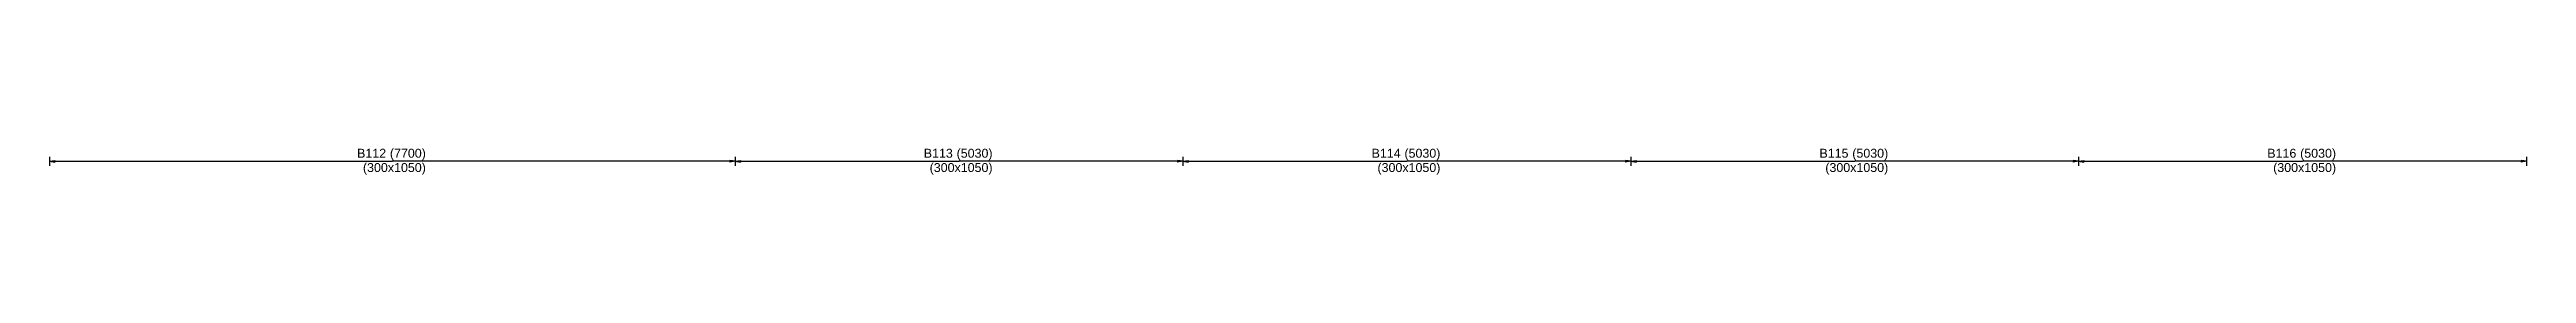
# Model space of a CAD drawing. Extents: x 0 to 98, y 3 to 248.
# Drawn here: x 40.18 to 68, y 174.99 to 175.29 of the extents above; entities that cross this region are included whole.
import ezdxf

# ---------------------------------------------------------------- set-up
doc = ezdxf.new("R2010")
doc.units = 0
for name, color, linetype in [('Beam_Dimensions_LS', 3, 'CONTINUOUS'), ('Beam_NameLS', 6, 'CONTINUOUS'), ('span_dim', 7, 'CONTINUOUS'), ('spanline', 7, 'CONTINUOUS')]:
    doc.layers.add(name, color=color, linetype=linetype)
doc.styles.add('STRUDS_Arial', font='ARIAL.TTF', dxfattribs={"height": 0.04})

msp = doc.modelspace()

# ---------------------------------------------------------------- texts
at = {"layer": 'Beam_Dimensions_LS', "style": 'STRUDS_Arial'}
for p in [(43.7, 175.02), (50.065, 175.02), (55.095, 175.02), (60.125, 175.02), (65.155, 175.02)]:
    msp.add_text('(300x1050)', height=0.1, dxfattribs=at).set_placement(p)
at = {"layer": 'Beam_NameLS', "style": 'STRUDS_Arial'}
for s, p in [('B112', (43.634, 175.18)), ('B113', (49.999, 175.18)), ('B114', (55.029, 175.18)), ('B115', (60.059, 175.18)), ('B116', (65.089, 175.18))]:
    msp.add_text(s, height=0.1, dxfattribs=at).set_placement(p)
at = {"layer": 'span_dim', "style": 'STRUDS_Arial'}
for s, p in [(' (7700) ', (43.964, 175.18)), (' (5030) ', (50.329, 175.18)), (' (5030) ', (55.359, 175.18)), (' (5030) ', (60.389, 175.18)), (' (5030) ', (65.419, 175.18))]:
    msp.add_text(s, height=0.1, dxfattribs=at).set_placement(p)

# ---------------------------------------------------------------- linework, layer by layer
at = {"layer": 'spanline'}
for p, q in [((40.18, 175.19), (40.18, 175.09)), ((40.18, 175.14), (40.24, 175.15)), ((40.18, 175.14), (44.03, 175.14)), ((40.18, 175.14), (40.24, 175.13)), ((40.24, 175.15), (40.24, 175.13)), ((47.88, 175.14), (44.03, 175.14)), ((47.88, 175.14), (47.82, 175.15)), ((47.82, 175.15), (47.82, 175.13)), ((47.88, 175.14), (47.82, 175.13)), ((47.88, 175.19), (47.88, 175.09)), ((47.88, 175.19), (47.88, 175.09)), ((47.88, 175.14), (47.94, 175.15)), ((47.88, 175.14), (50.395, 175.14)), ((47.88, 175.14), (47.94, 175.13)), ((47.94, 175.15), (47.94, 175.13)), ((52.91, 175.14), (50.395, 175.14)), ((52.91, 175.14), (52.85, 175.15)), ((52.85, 175.15), (52.85, 175.13)), ((52.91, 175.14), (52.85, 175.13)), ((52.91, 175.19), (52.91, 175.09)), ((52.91, 175.19), (52.91, 175.09)), ((52.91, 175.14), (52.97, 175.15)), ((52.91, 175.14), (55.425, 175.14)), ((52.91, 175.14), (52.97, 175.13)), ((52.97, 175.15), (52.97, 175.13)), ((57.94, 175.14), (55.425, 175.14)), ((57.94, 175.14), (57.88, 175.15)), ((57.88, 175.15), (57.88, 175.13)), ((57.94, 175.14), (57.88, 175.13)), ((57.94, 175.19), (57.94, 175.09)), ((57.94, 175.19), (57.94, 175.09)), ((57.94, 175.14), (58, 175.15)), ((57.94, 175.14), (60.455, 175.14)), ((57.94, 175.14), (58, 175.13)), ((58, 175.15), (58, 175.13)), ((62.97, 175.14), (60.455, 175.14)), ((62.97, 175.14), (62.91, 175.15)), ((62.91, 175.15), (62.91, 175.13)), ((62.97, 175.14), (62.91, 175.13)), ((62.97, 175.19), (62.97, 175.09)), ((62.97, 175.19), (62.97, 175.09)), ((62.97, 175.14), (63.03, 175.15)), ((62.97, 175.14), (65.485, 175.14)), ((62.97, 175.14), (63.03, 175.13)), ((63.03, 175.15), (63.03, 175.13)), ((68, 175.14), (65.485, 175.14)), ((68, 175.14), (67.94, 175.15)), ((67.94, 175.15), (67.94, 175.13)), ((68, 175.14), (67.94, 175.13)), ((68, 175.19), (68, 175.09))]:
    msp.add_line(p, q, dxfattribs=at)
for points in [[(40.18, 175.14), (40.24, 175.15), (40.18, 175.14), (40.24, 175.13)], [(47.88, 175.14), (47.82, 175.15), (47.88, 175.14), (47.82, 175.13)], [(47.88, 175.14), (47.94, 175.15), (47.88, 175.14), (47.94, 175.13)], [(52.91, 175.14), (52.85, 175.15), (52.91, 175.14), (52.85, 175.13)], [(52.91, 175.14), (52.97, 175.15), (52.91, 175.14), (52.97, 175.13)], [(57.94, 175.14), (57.88, 175.15), (57.94, 175.14), (57.88, 175.13)], [(57.94, 175.14), (58, 175.15), (57.94, 175.14), (58, 175.13)], [(62.97, 175.14), (62.91, 175.15), (62.97, 175.14), (62.91, 175.13)], [(62.97, 175.14), (63.03, 175.15), (62.97, 175.14), (63.03, 175.13)], [(68, 175.14), (67.94, 175.15), (68, 175.14), (67.94, 175.13)]]:
    msp.add_solid(points, dxfattribs=at)

msp.set_redraw_order([(e.dxf.handle, doc.entitydb.next_handle()) for e in msp.query("TEXT MTEXT ATTDEF DIMENSION ARC_DIMENSION")])  # texts and dimensions are drawn at this point

doc.saveas('drawing.dxf')
